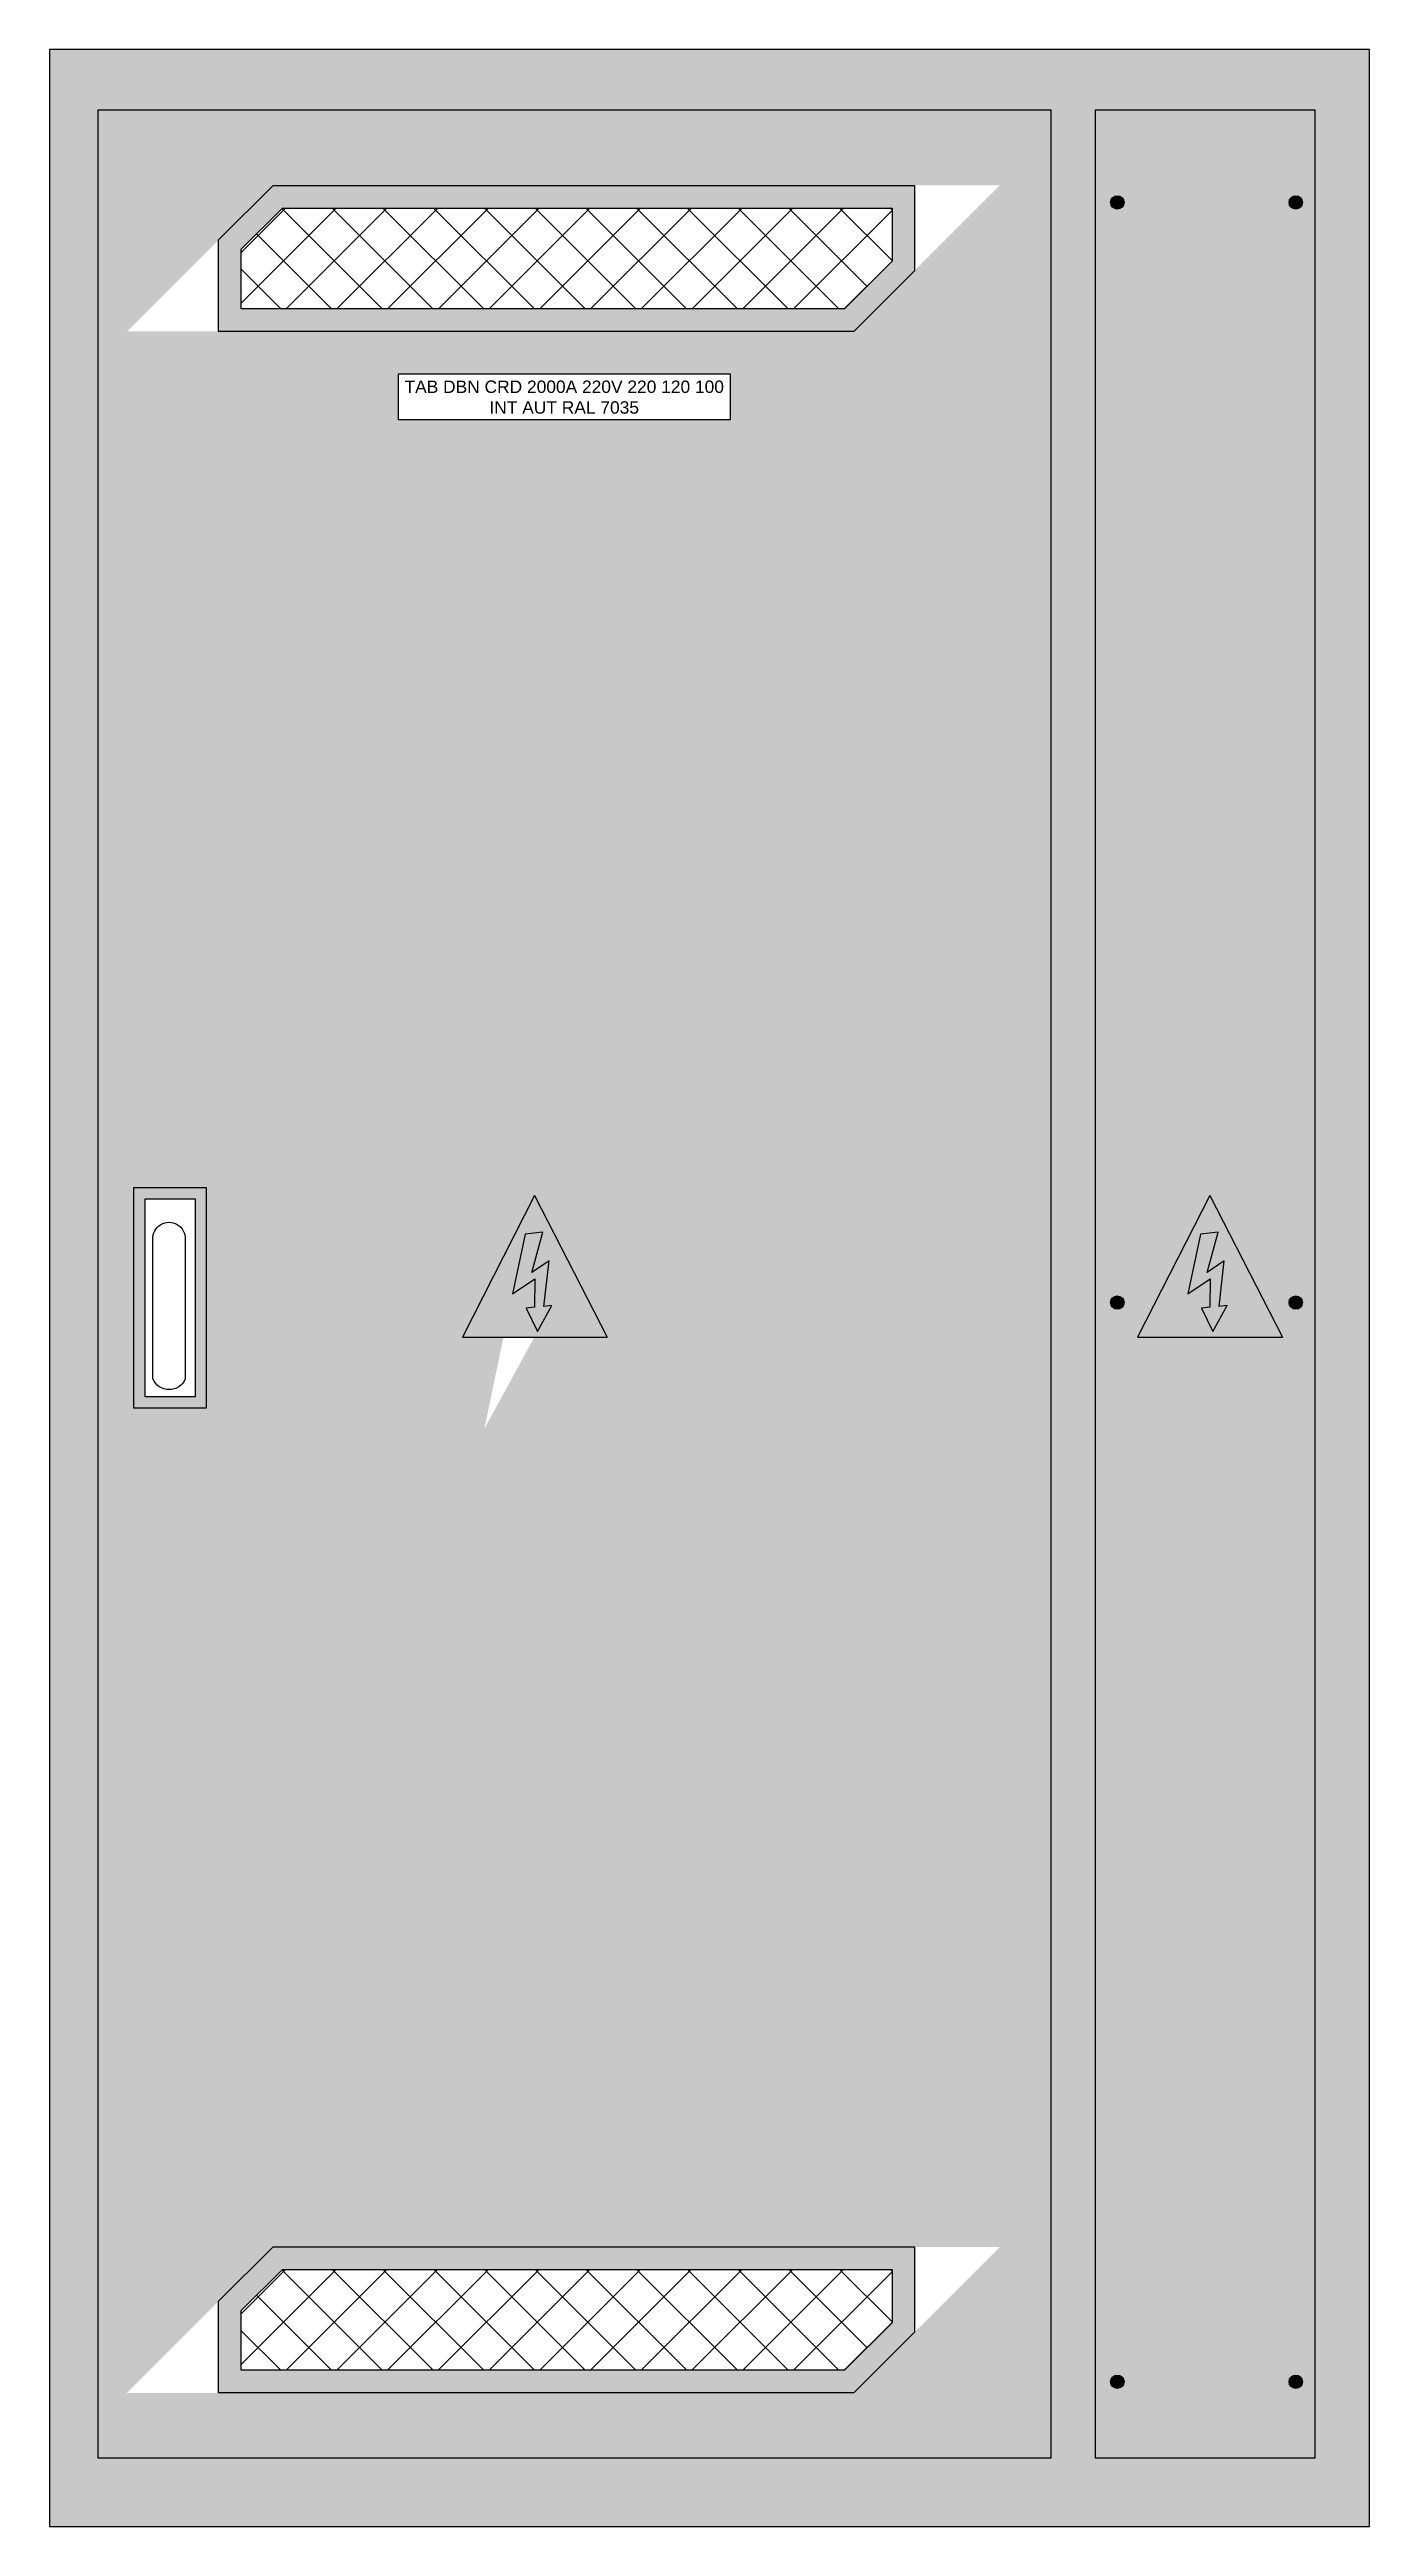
# Model space of a CAD drawing. Header units: metres. Extents: x 81 to 650, y -25 to 177.
# Drawn here: x 254.462 to 255.63, y 35.921 to 38.114 of the extents above; entities that cross this region are included whole.
import ezdxf

# ---------------------------------------------------------------- set-up
doc = ezdxf.new("R2010")
doc.units = ezdxf.units.M
doc.layers.add('EQUIPOS', color=7, linetype='Continuous', true_color=0xc7c7c7)
doc.layers.add('RE80', color=7, linetype='Continuous', lineweight=15)
doc.styles.add('ROMANS', font='arial.ttf')

msp = doc.modelspace()

# ---------------------------------------------------------------- texts
at = {"layer": 'RE80', "ltscale": 0.015, "insert": (254.7763, 37.8062, 0), "char_height": 0.011, "width": 0.282126, "attachment_point": 4, "style": 'ROMANS'}
msp.add_mtext('\\pxqc;TAB DBN CRD 2000A 220V 220 120 100\\PINT AUT RAL 7035', dxfattribs=at)

# ---------------------------------------------------------------- hatches: boundary and pattern name
at = {"transparency": 33554687}
h = msp.add_hatch(color=256, dxfattribs=at)
h.dxf.hatch_style = 1
h.paths.add_polyline_path([(254.6115, 37.9454), (254.6115, 37.8644), (255.1736, 37.8644), (255.2275, 37.9182), (255.2275, 37.9936), (254.6597, 37.9936)])
h.paths.add_polyline_path([(254.668, 37.9736), (255.2075, 37.9736), (255.2075, 37.9265), (255.1653, 37.8844), (254.6315, 37.8844), (254.6315, 37.9372)], flags=16)
h = msp.add_hatch(color=256, dxfattribs=at)
h.dxf.hatch_style = 1
h.paths.add_polyline_path([(255.4128, 37.9786, 1), (255.401, 37.9786, 1)])
h = msp.add_hatch(color=256, dxfattribs=at)
h.dxf.hatch_style = 1
h.paths.add_polyline_path([(255.5707, 37.9786, 1), (255.5588, 37.9786, 1)])
h = msp.add_hatch(dxfattribs=at)
h.set_pattern_fill('ANSI37', color=256, scale=0.01)
h.set_pattern_definition([(45, (0.011264, 1.80382), (-0.0224506403, 0.0224506403), []), (135, (0.011264, 1.80382), (-0.0224506403, -0.0224506403), [])])
h.paths.add_polyline_path([(255.1653, 37.8844), (255.2075, 37.9265), (255.2075, 37.9736), (254.668, 37.9736), (254.6315, 37.9372), (254.6315, 37.8844)])
h = msp.add_hatch(color=256, dxfattribs=at)
h.dxf.hatch_style = 1
h.paths.add_polyline_path([(254.5365, 36.9112), (254.6006, 36.9112), (254.6006, 37.1066), (254.5365, 37.1066)])
h.paths.add_polyline_path([(254.5465, 37.0966), (254.5906, 37.0966), (254.5906, 36.9212), (254.5465, 36.9212)], flags=16)
h = msp.add_hatch(color=2, dxfattribs=at)
h.dxf.hatch_style = 1
h.paths.add_polyline_path([(254.8272, 36.9741), (254.9553, 36.9741), (254.8912, 37.0994)])
h.paths.add_polyline_path([(254.8984, 37.0671), (254.8887, 37.0315), (254.9039, 37.0417), (254.8994, 37.0014), (254.9063, 37.0022), (254.8937, 36.979), (254.8838, 36.9998), (254.891, 37.0006), (254.8914, 37.0258), (254.8717, 37.0125), (254.8827, 37.0654)], flags=16)
h = msp.add_hatch(color=2, dxfattribs=at)
h.dxf.hatch_style = 1
h.paths.add_polyline_path([(255.4248, 36.9741), (255.553, 36.9741), (255.4889, 37.0994)])
h.paths.add_polyline_path([(255.4961, 37.0671), (255.4864, 37.0315), (255.5016, 37.0417), (255.4971, 37.0014), (255.504, 37.0022), (255.4914, 36.979), (255.4814, 36.9998), (255.4887, 37.0006), (255.4891, 37.0258), (255.4694, 37.0125), (255.4804, 37.0654)], flags=16)
h = msp.add_hatch(color=256, dxfattribs=at)
h.dxf.hatch_style = 1
h.paths.add_polyline_path([(254.8914, 37.0258), (254.891, 37.0006), (254.8838, 36.9998), (254.8937, 36.979), (254.9063, 37.0022), (254.8994, 37.0014), (254.9039, 37.0417), (254.8887, 37.0315), (254.8984, 37.0671), (254.8827, 37.0654), (254.8717, 37.0125)])
h = msp.add_hatch(color=256, dxfattribs=at)
h.dxf.hatch_style = 1
h.paths.add_polyline_path([(255.4891, 37.0258), (255.4887, 37.0006), (255.4814, 36.9998), (255.4914, 36.979), (255.504, 37.0022), (255.4971, 37.0014), (255.5016, 37.0417), (255.4864, 37.0315), (255.4961, 37.0671), (255.4804, 37.0654), (255.4694, 37.0125)])
h = msp.add_hatch(color=256, dxfattribs=at)
h.dxf.hatch_style = 1
h.paths.add_polyline_path([(255.4128, 37.0048, 1), (255.401, 37.0048, 1)])
h = msp.add_hatch(color=256, dxfattribs=at)
h.dxf.hatch_style = 1
h.paths.add_polyline_path([(255.5707, 37.0048, 1), (255.5588, 37.0048, 1)])
h = msp.add_hatch(color=256, dxfattribs=at)
h.dxf.hatch_style = 1
h.paths.add_polyline_path([(254.6115, 36.1207), (254.6115, 36.0396), (255.1736, 36.0396), (255.2275, 36.0934), (255.2275, 36.1688), (254.6597, 36.1688)])
h.paths.add_polyline_path([(254.668, 36.1488), (255.2075, 36.1488), (255.2075, 36.1017), (255.1653, 36.0596), (254.6315, 36.0596), (254.6315, 36.1124)], flags=16)
h = msp.add_hatch(dxfattribs=at)
h.set_pattern_fill('ANSI37', color=256, scale=0.01)
h.set_pattern_definition([(45, (0.011264, -0.020934), (-0.0224506403, 0.0224506403), []), (135, (0.011264, -0.020934), (-0.0224506403, -0.0224506403), [])])
h.paths.add_polyline_path([(255.1653, 36.0596), (255.2075, 36.1017), (255.2075, 36.1488), (254.668, 36.1488), (254.6315, 36.1124), (254.6315, 36.0596)])
h = msp.add_hatch(color=256, dxfattribs=at)
h.dxf.hatch_style = 1
h.paths.add_polyline_path([(255.4128, 36.0494, 1), (255.401, 36.0494, 1)])
h = msp.add_hatch(color=256, dxfattribs=at)
h.dxf.hatch_style = 1
h.paths.add_polyline_path([(255.5707, 36.0494, 1), (255.5588, 36.0494, 1)])
at = {"layer": 'EQUIPOS', "transparency": 33554687}
h = msp.add_hatch(color=256, dxfattribs=at)
h.dxf.hatch_style = 1
h.paths.add_polyline_path([(255.63, 35.9214), (255.63, 38.114), (254.4619, 38.114), (254.4619, 35.9214)])
h.paths.add_polyline_path([(254.5049, 35.9819), (255.348, 35.9819), (255.348, 38.0606), (254.5049, 38.0606)], flags=16)
h.paths.add_polyline_path([(255.3029, 37.9936), (255.1736, 37.8644), (254.5304, 37.8644), (254.6597, 37.9936)], flags=0)
h.paths.add_polyline_path([(255.2075, 37.9736), (255.2075, 37.8844), (254.6315, 37.8844), (254.6315, 37.9736)], flags=0)
h.paths.add_polyline_path([(254.7707, 37.827), (255.0643, 37.827), (255.0643, 37.7862), (254.7707, 37.7862)], flags=0)
h.paths.add_polyline_path([(255.3876, 38.0606), (255.5817, 38.0606), (255.5817, 35.9819), (255.3876, 35.9819)], flags=16)
h.paths.add_polyline_path([(254.5365, 37.1066), (254.6006, 37.1066), (254.6006, 36.9112), (254.5365, 36.9112)], flags=0)
h.paths.add_polyline_path([(254.5465, 37.0966), (254.5906, 37.0966), (254.5906, 36.9212), (254.5465, 36.9212)], flags=0)
h.paths.add_polyline_path([(254.8912, 37.0994), (254.9553, 36.9741), (254.8272, 36.9741)], flags=0)
h.paths.add_polyline_path([(254.8827, 37.0654), (254.8984, 37.0671), (254.8887, 37.0315), (254.9039, 37.0417), (254.8994, 37.0014), (254.9063, 37.0022), (254.8467, 36.8931)], flags=0)
h.paths.add_polyline_path([(255.4248, 36.9741), (255.4889, 37.0994), (255.553, 36.9741)], flags=0)
h.paths.add_polyline_path([(255.4804, 37.0654), (255.4961, 37.0671), (255.4864, 37.0315), (255.5016, 37.0417), (255.4971, 37.0014), (255.504, 37.0022), (255.4444, 36.8931)], flags=0)
h.paths.add_polyline_path([(254.6597, 36.1688), (255.3029, 36.1688), (255.1736, 36.0396), (254.5304, 36.0396)], flags=0)
h.paths.add_polyline_path([(255.2075, 36.1488), (255.2075, 36.0596), (254.6315, 36.0596), (254.6315, 36.1488)], flags=0)
h.paths.add_polyline_path([(254.7734, 37.7855), (255.0617, 37.7855), (255.0617, 37.8266), (254.7734, 37.8266)], flags=8)
h = msp.add_hatch(color=256, dxfattribs=at)
h.dxf.hatch_style = 1
h.paths.add_polyline_path([(255.348, 38.0606), (254.5049, 38.0606), (254.5049, 35.9819), (255.348, 35.9819)])
h.paths.add_polyline_path([(255.0643, 37.7862), (254.7707, 37.7862), (254.7707, 37.827), (255.0643, 37.827)], flags=16)
h.paths.add_polyline_path([(255.1736, 37.8644), (254.5304, 37.8644), (254.6597, 37.9936), (255.3029, 37.9936)], flags=16)
h.paths.add_polyline_path([(254.6315, 37.8844), (254.6315, 37.9736), (255.2075, 37.9736), (255.2075, 37.8844)], flags=0)
h.paths.add_polyline_path([(254.8912, 37.0994), (254.9553, 36.9741), (254.8272, 36.9741)], flags=16)
h.paths.add_polyline_path([(254.8984, 37.0671), (254.8887, 37.0315), (254.9039, 37.0417), (254.8994, 37.0014), (254.9063, 37.0022), (254.8467, 36.8931), (254.8827, 37.0654)], flags=16)
h.paths.add_polyline_path([(254.6006, 37.1066), (254.6006, 36.9112), (254.5365, 36.9112), (254.5365, 37.1066)], flags=16)
h.paths.add_polyline_path([(254.5906, 37.0966), (254.5906, 36.9212), (254.5465, 36.9212), (254.5465, 37.0966)], flags=0)
h.paths.add_polyline_path([(254.5304, 36.0396), (254.6597, 36.1688), (255.3029, 36.1688), (255.1736, 36.0396)], flags=16)
h.paths.add_polyline_path([(254.6315, 36.0596), (254.6315, 36.1488), (255.2075, 36.1488), (255.2075, 36.0596)], flags=0)
h.paths.add_polyline_path([(254.7734, 37.7855), (255.0617, 37.7855), (255.0617, 37.8266), (254.7734, 37.8266)], flags=24)
h = msp.add_hatch(color=256, dxfattribs=at)
h.dxf.hatch_style = 1
h.paths.add_polyline_path([(255.5817, 38.0606), (255.3876, 38.0606), (255.3876, 35.9819), (255.5817, 35.9819)])
h.paths.add_polyline_path([(255.401, 37.9786, -1), (255.4128, 37.9786, -1)], flags=16)
h.paths.add_polyline_path([(255.5588, 37.9786, -1), (255.5707, 37.9786, -1)], flags=16)
h.paths.add_polyline_path([(255.4889, 37.0994), (255.553, 36.9741), (255.4248, 36.9741)], flags=16)
h.paths.add_polyline_path([(255.4961, 37.0671), (255.4864, 37.0315), (255.5016, 37.0417), (255.4971, 37.0014), (255.504, 37.0022), (255.4914, 36.979), (255.4814, 36.9998), (255.4887, 37.0006), (255.4891, 37.0258), (255.4694, 37.0125), (255.4804, 37.0654)], flags=0)
h.paths.add_polyline_path([(255.4128, 37.0048, -1), (255.401, 37.0048, -1)], flags=16)
h.paths.add_polyline_path([(255.5707, 37.0048, -1), (255.5588, 37.0048, -1)], flags=16)
h.paths.add_polyline_path([(255.4128, 36.0494, -1), (255.401, 36.0494, -1)], flags=16)
h.paths.add_polyline_path([(255.5707, 36.0494, -1), (255.5588, 36.0494, -1)], flags=16)

# ---------------------------------------------------------------- linework, layer by layer
for points in [[(255.63, 35.9214), (255.63, 38.114), (254.4619, 38.114), (254.4619, 35.9214)], [(254.5049, 38.0606), (255.348, 38.0606), (255.348, 35.9819), (254.5049, 35.9819)], [(255.3876, 38.0606), (255.5817, 38.0606), (255.5817, 35.9819), (255.3876, 35.9819)], [(254.6597, 37.9936), (255.2275, 37.9936), (255.2275, 37.9182), (255.1736, 37.8644), (254.6115, 37.8644), (254.6115, 37.9454)], [(254.668, 37.9736), (255.2075, 37.9736), (255.2075, 37.9265), (255.1653, 37.8844), (254.6315, 37.8844), (254.6315, 37.9372)], [(254.7707, 37.827), (255.0643, 37.827), (255.0643, 37.7862), (254.7707, 37.7862)], [(254.5365, 37.1066), (254.6006, 37.1066), (254.6006, 36.9112), (254.5365, 36.9112)], [(254.5465, 37.0966), (254.5906, 37.0966), (254.5906, 36.9212), (254.5465, 36.9212)], [(254.9063, 37.0022), (254.8994, 37.0014), (254.9039, 37.0417), (254.8887, 37.0315), (254.8984, 37.0671), (254.8827, 37.0654), (254.8717, 37.0125), (254.8914, 37.0258), (254.891, 37.0006), (254.8838, 36.9998), (254.8937, 36.979)], [(255.504, 37.0022), (255.4971, 37.0014), (255.5016, 37.0417), (255.4864, 37.0315), (255.4961, 37.0671), (255.4804, 37.0654), (255.4694, 37.0125), (255.4891, 37.0258), (255.4887, 37.0006), (255.4814, 36.9998), (255.4914, 36.979)], [(254.6597, 36.1688), (255.2275, 36.1688), (255.2275, 36.0934), (255.1736, 36.0396), (254.6115, 36.0396), (254.6115, 36.1207)], [(254.668, 36.1488), (255.2075, 36.1488), (255.2075, 36.1017), (255.1653, 36.0596), (254.6315, 36.0596), (254.6315, 36.1124)]]:
    msp.add_lwpolyline(points, close=True)
for points in [[(254.8912, 37.0994), (254.8272, 36.9741)], [(254.8912, 37.0994), (254.9553, 36.9741)], [(255.4889, 37.0994), (255.4248, 36.9741)], [(255.4889, 37.0994), (255.553, 36.9741)], [(254.8272, 36.9741), (254.9553, 36.9741)], [(255.4248, 36.9741), (255.553, 36.9741)]]:
    msp.add_lwpolyline(points)
msp.add_lwpolyline([(254.5533, 36.9372), (254.5533, 37.0607, -1.045001), (254.582, 37.0609), (254.582, 36.9371, -0.661068)], format="xyb", close=True)
for centre in [(255.4069, 37.9786), (255.5648, 37.9786), (255.4069, 37.0048), (255.5648, 37.0048), (255.4069, 36.0494), (255.5648, 36.0494)]:
    msp.add_circle(centre, 0.00593)

msp.set_redraw_order([(e.dxf.handle, doc.entitydb.next_handle()) for e in msp.query("TEXT MTEXT ATTDEF DIMENSION ARC_DIMENSION")])  # texts and dimensions are drawn at this point

doc.saveas('drawing.dxf')
